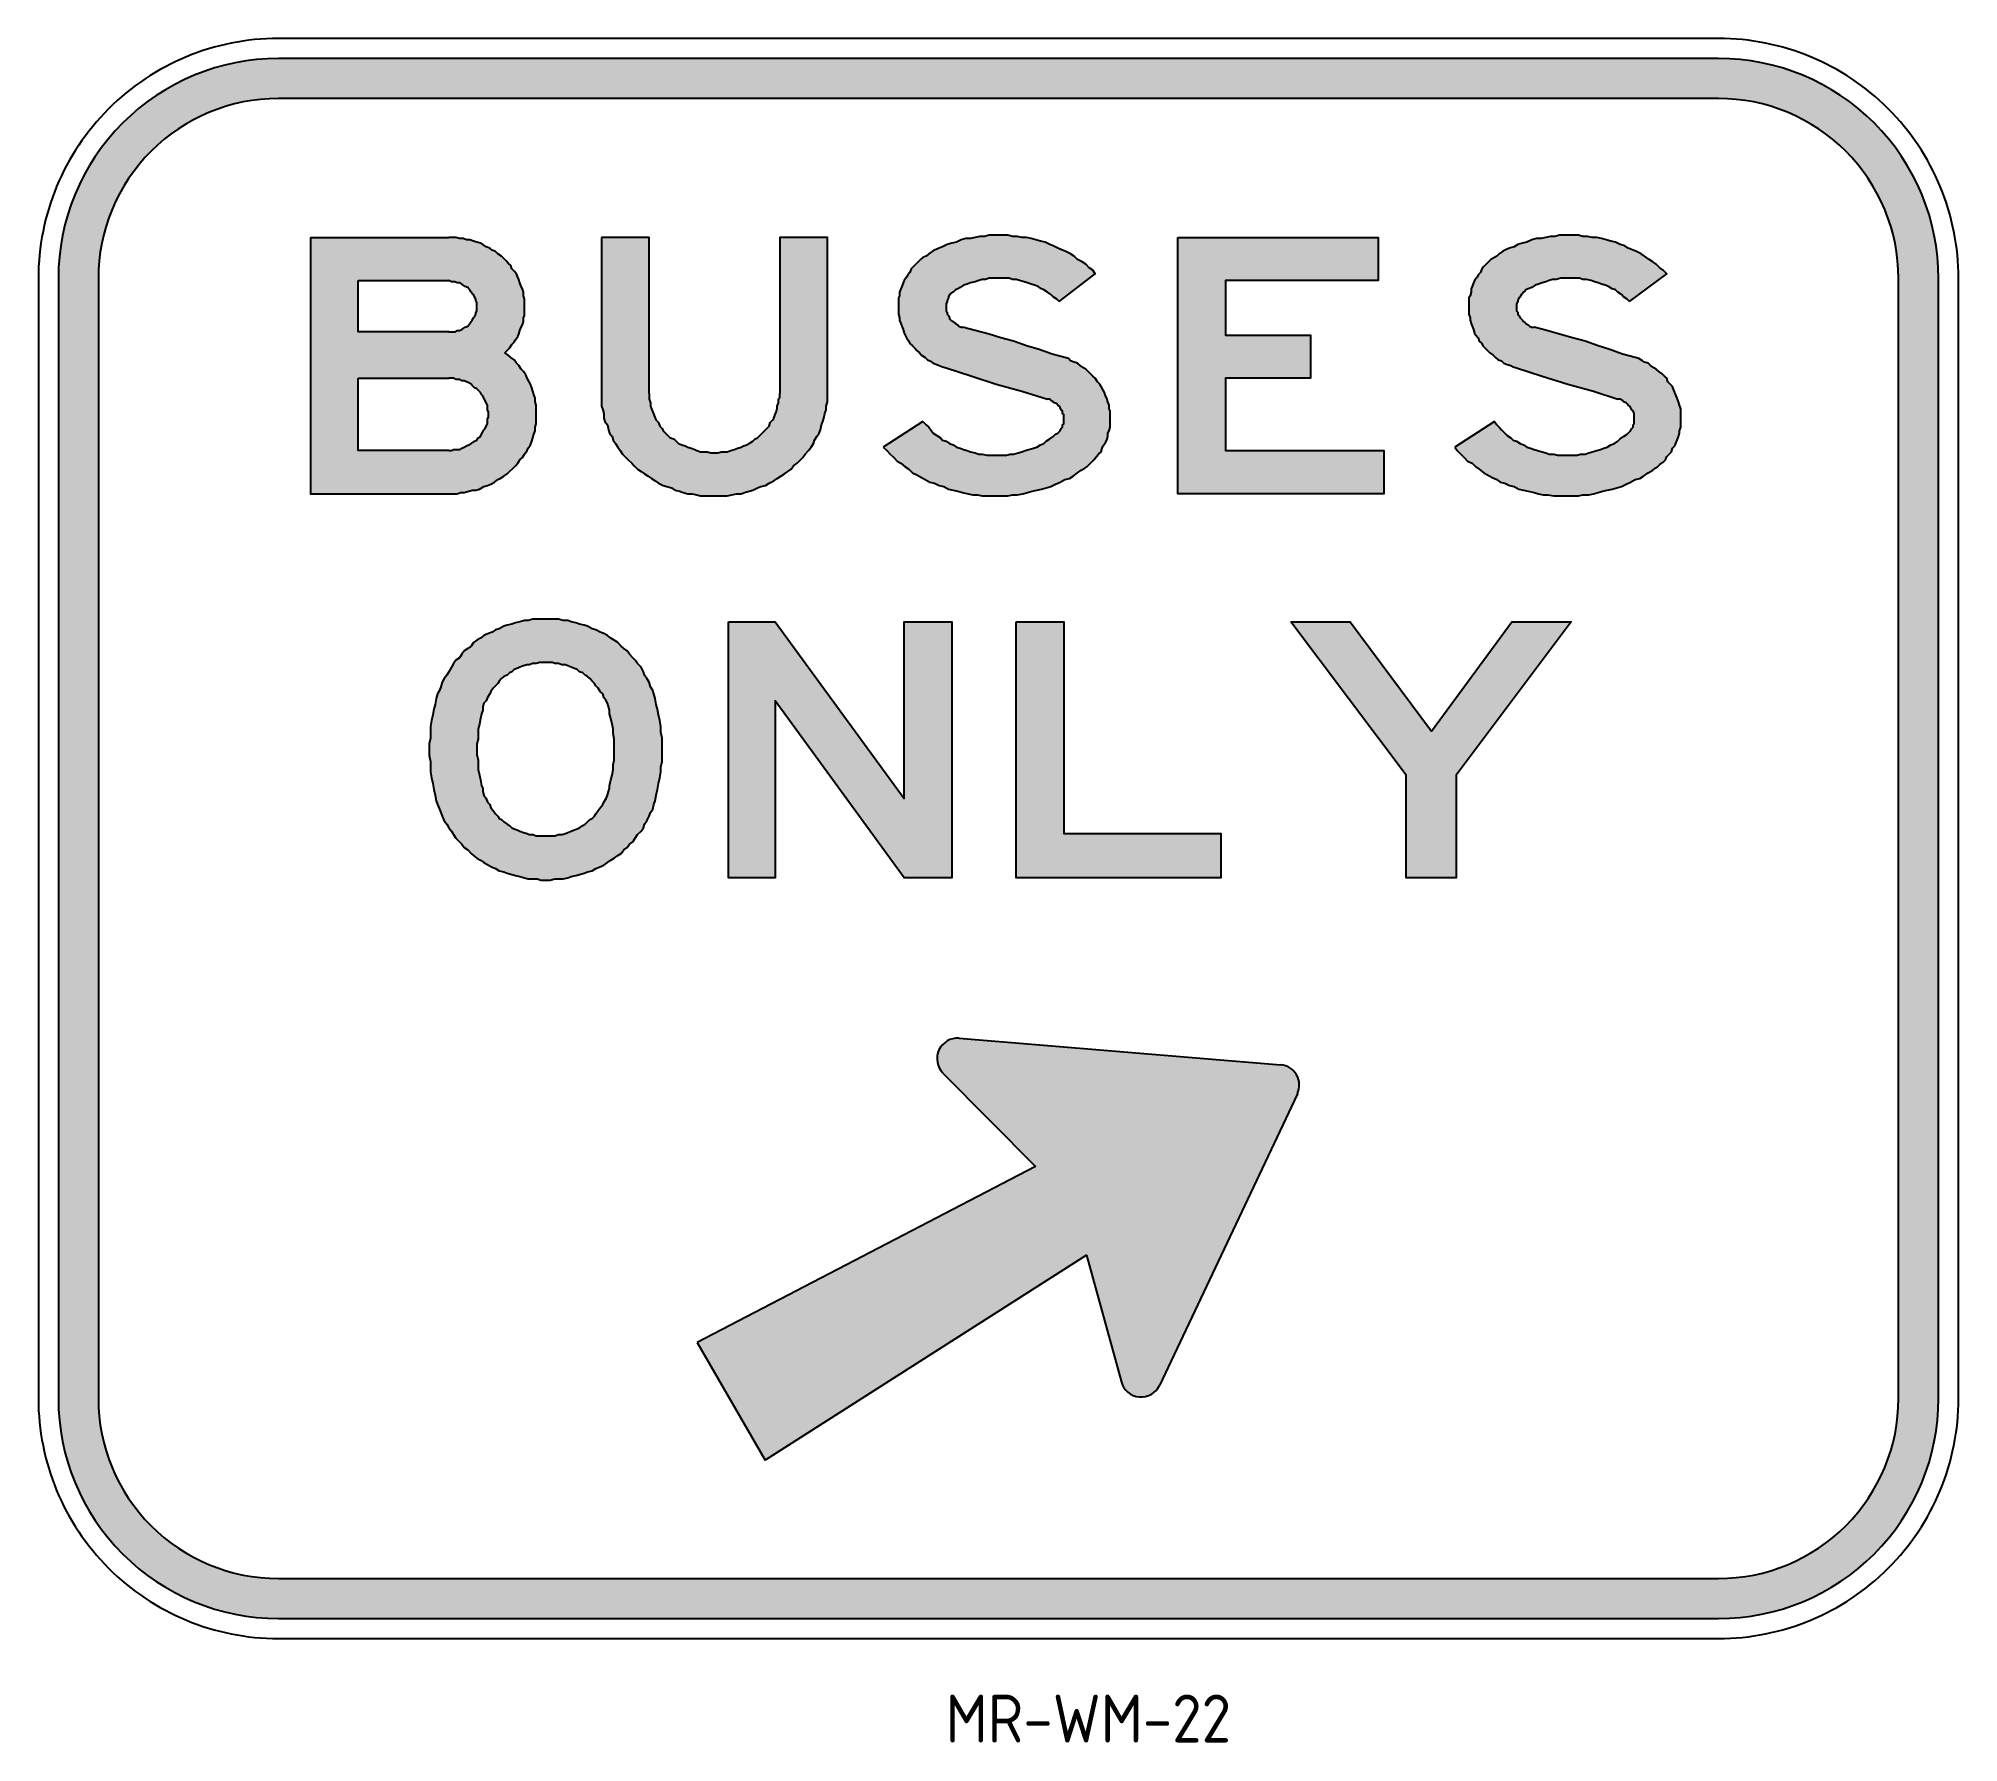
# Model space of a CAD drawing. Extents: x 108 to 228, y 63 to 169.
import ezdxf

# ---------------------------------------------------------------- set-up
doc = ezdxf.new("R2010")
doc.units = 0
doc.header["$LTSCALE"] = 12
doc.header["$MEASUREMENT"] = 0
for name, color, linetype in [('L25', 1, 'CONTINUOUS'), ('L35', 3, 'CONTINUOUS'), ('T25', 1, 'CONTINUOUS')]:
    doc.layers.add(name, color=color, linetype=linetype)
doc.styles.add('ISO', font='iso')

msp = doc.modelspace()

# ---------------------------------------------------------------- texts
at = {"layer": 'T25', "color": 3, "style": 'ISO'}
msp.add_text('MR-WM-22', height=3, dxfattribs=at).set_placement((164.39, 62.67))

# ---------------------------------------------------------------- blocks, each defined once
blk = doc.blocks.new('d5arrow')
at = {"layer": 'L35'}
for p, q in [((-250.5, 473.5), (-21, 805)), ((21, 805), (250.5, 473.5)), ((-223, 434.3), (-63.8, 476)), ((-63.8, 476), (-85, 0)), ((63.8, 476), (223, 434.3)), ((63.8, 476), (85, 0)), ((-85, 0), (85, 0))]:
    blk.add_line(p, q, dxfattribs=at)
for centre, start, end in [((0, 790.5), 34.6952, 145.3048), ((-229.5, 459), 145.3048, 284.6593), ((229.5, 459), 255.3407, 34.6952)]:
    blk.add_arc(centre, 25.5, start, end, dxfattribs=at)

# ---------------------------------------------------------------- hatches: boundary and pattern name
at = {"layer": 'L25'}
h = msp.add_hatch(color=256, dxfattribs=at)
edge = h.paths.add_edge_path(flags=16)
edge.add_line((111.44, 154.17), (111.44, 84.17))
edge.add_arc((122.69, 84.17), 11.25, 180, 270)
edge.add_line((122.69, 72.92), (212.69, 72.92))
edge.add_arc((212.69, 84.17), 11.25, 270, 360)
edge.add_line((223.94, 84.17), (223.94, 154.17))
edge.add_arc((212.69, 154.17), 11.25, 360, 450)
edge.add_line((212.69, 165.42), (122.69, 165.42))
edge.add_arc((122.69, 154.17), 11.25, 90, 180)
edge = h.paths.add_edge_path()
edge.add_line((108.94, 154.17), (108.94, 84.17))
edge.add_arc((122.69, 84.17), 13.75, 180, 270)
edge.add_line((122.69, 70.42), (212.69, 70.42))
edge.add_arc((212.69, 84.17), 13.75, 270, 360)
edge.add_line((226.44, 84.17), (226.44, 154.17))
edge.add_arc((212.69, 154.17), 13.75, 360, 450)
edge.add_line((212.69, 167.92), (122.69, 167.92))
edge.add_arc((122.69, 154.17), 13.75, 90, 180)
h = msp.add_hatch(color=256, dxfattribs=at)
h.paths.add_polyline_path([(185.96, 132.72), (189.67, 132.72), (194.76, 125.88), (199.78, 132.72), (203.49, 132.72), (196.29, 123.12), (196.29, 116.71), (193.16, 116.71), (193.16, 123.12)])
h.paths.add_polyline_path([(168.79, 132.72), (171.77, 132.72), (171.77, 119.48), (181.59, 119.48), (181.59, 116.71), (168.79, 116.71)])
h.paths.add_polyline_path([(150.81, 132.72), (153.73, 132.72), (161.8, 121.66), (161.8, 132.72), (164.78, 132.72), (164.78, 116.71), (161.8, 116.71), (153.73, 127.77), (153.73, 116.71), (150.81, 116.71)])
h.paths.add_polyline_path([(178.9, 156.73), (191.41, 156.73), (191.41, 154.04), (181.88, 154.04), (181.88, 150.62), (187.19, 150.62), (187.19, 147.93), (181.88, 147.93), (181.88, 143.42), (191.78, 143.42), (191.78, 140.72), (178.9, 140.72)])
h.paths.add_polyline_path([(139.39, 130.17), (139.17, 130.17), (139.03, 130.17), (138.81, 130.1), (138.59, 130.1), (138.37, 130.03), (138.23, 130.03), (138.01, 129.96), (137.79, 129.88), (137.65, 129.81), (137.43, 129.74), (137.28, 129.59), (137.14, 129.52), (136.99, 129.37), (136.77, 129.3), (136.63, 129.16), (136.48, 129.01), (136.41, 128.86), (136.26, 128.72), (136.12, 128.57), (135.97, 128.36), (135.9, 128.21), (135.75, 127.99), (135.68, 127.77), (135.54, 127.63), (135.46, 127.41), (135.46, 127.19), (135.39, 126.97), (135.32, 126.68), (135.25, 126.32), (135.17, 126.03), (135.17, 125.74), (135.17, 125.37), (135.1, 125.08), (135.1, 124.72), (135.1, 124.43), (135.17, 124.06), (135.17, 123.77), (135.17, 123.48), (135.25, 123.12), (135.32, 122.83), (135.39, 122.46), (135.46, 122.32), (135.46, 122.1), (135.54, 121.88), (135.68, 121.66), (135.75, 121.44), (135.9, 121.3), (135.97, 121.08), (136.12, 120.93), (136.26, 120.72), (136.41, 120.57), (136.48, 120.42), (136.63, 120.35), (136.77, 120.21), (136.99, 120.06), (137.14, 119.99), (137.28, 119.84), (137.43, 119.77), (137.65, 119.7), (137.79, 119.62), (138.01, 119.55), (138.23, 119.48), (138.37, 119.41), (138.59, 119.41), (138.81, 119.33), (139.03, 119.33), (139.17, 119.33), (139.39, 119.33), (139.61, 119.33), (139.83, 119.33), (139.97, 119.33), (140.19, 119.41), (140.41, 119.41), (140.63, 119.48), (140.77, 119.55), (140.99, 119.62), (141.14, 119.7), (141.36, 119.77), (141.5, 119.84), (141.72, 119.99), (141.87, 120.06), (142.01, 120.21), (142.16, 120.35), (142.3, 120.42), (142.45, 120.57), (142.52, 120.72), (142.67, 120.93), (142.81, 121.08), (142.96, 121.3), (143.03, 121.44), (143.18, 121.66), (143.25, 121.88), (143.32, 122.1), (143.39, 122.32), (143.39, 122.46), (143.47, 122.83), (143.54, 123.12), (143.61, 123.48), (143.61, 123.77), (143.68, 124.06), (143.68, 124.43), (143.68, 124.72), (143.68, 125.08), (143.68, 125.37), (143.61, 125.74), (143.61, 126.03), (143.54, 126.32), (143.47, 126.68), (143.39, 126.97), (143.39, 127.19), (143.32, 127.41), (143.25, 127.63), (143.18, 127.77), (143.03, 127.99), (142.96, 128.21), (142.81, 128.36), (142.67, 128.57), (142.52, 128.72), (142.45, 128.86), (142.3, 129.01), (142.16, 129.16), (142.01, 129.3), (141.87, 129.37), (141.72, 129.52), (141.5, 129.59), (141.36, 129.74), (141.14, 129.81), (140.99, 129.88), (140.77, 129.96), (140.63, 130.03), (140.41, 130.03), (140.19, 130.1), (139.97, 130.1), (139.83, 130.17), (139.61, 130.17)], flags=16)
h.paths.add_polyline_path([(139.39, 132.87), (139.1, 132.87), (138.88, 132.87), (138.59, 132.87), (138.3, 132.79), (138.08, 132.79), (137.79, 132.72), (137.5, 132.65), (137.28, 132.57), (136.99, 132.5), (136.77, 132.43), (136.48, 132.28), (136.26, 132.21), (136.05, 132.07), (135.83, 131.99), (135.54, 131.85), (135.32, 131.7), (135.1, 131.56), (134.88, 131.41), (134.74, 131.19), (134.52, 131.05), (134.3, 130.9), (134.15, 130.68), (134.01, 130.47), (133.79, 130.32), (133.64, 130.1), (133.5, 129.88), (133.35, 129.59), (133.21, 129.37), (133.06, 129.16), (132.92, 128.94), (132.84, 128.65), (132.77, 128.43), (132.63, 128.21), (132.55, 127.92), (132.48, 127.55), (132.41, 127.26), (132.34, 126.9), (132.26, 126.54), (132.19, 126.17), (132.19, 125.81), (132.19, 125.45), (132.12, 125.08), (132.12, 124.72), (132.12, 124.35), (132.19, 123.99), (132.19, 123.63), (132.19, 123.34), (132.26, 122.97), (132.34, 122.61), (132.41, 122.24), (132.48, 121.88), (132.55, 121.52), (132.63, 121.3), (132.77, 121.01), (132.84, 120.79), (132.92, 120.57), (133.06, 120.28), (133.21, 120.06), (133.35, 119.84), (133.5, 119.62), (133.64, 119.41), (133.79, 119.19), (134.01, 118.97), (134.15, 118.82), (134.3, 118.61), (134.52, 118.46), (134.74, 118.24), (134.88, 118.1), (135.1, 117.95), (135.32, 117.81), (135.54, 117.66), (135.83, 117.51), (136.05, 117.37), (136.26, 117.3), (136.48, 117.15), (136.77, 117.08), (136.99, 117.01), (137.28, 116.93), (137.5, 116.86), (137.79, 116.79), (138.08, 116.71), (138.3, 116.64), (138.59, 116.64), (138.88, 116.64), (139.1, 116.57), (139.39, 116.57), (139.68, 116.57), (139.97, 116.64), (140.19, 116.64), (140.48, 116.64), (140.77, 116.71), (140.99, 116.79), (141.28, 116.86), (141.5, 116.93), (141.79, 117.01), (142.01, 117.08), (142.3, 117.15), (142.52, 117.3), (142.74, 117.37), (143.03, 117.51), (143.25, 117.66), (143.47, 117.81), (143.68, 117.95), (143.9, 118.1), (144.12, 118.24), (144.27, 118.46), (144.49, 118.61), (144.63, 118.82), (144.85, 118.97), (144.99, 119.19), (145.14, 119.41), (145.36, 119.62), (145.5, 119.84), (145.58, 120.06), (145.72, 120.28), (145.87, 120.57), (145.94, 120.79), (146.09, 121.01), (146.16, 121.3), (146.23, 121.52), (146.3, 121.88), (146.38, 122.24), (146.45, 122.61), (146.52, 122.97), (146.6, 123.34), (146.6, 123.63), (146.67, 123.99), (146.67, 124.35), (146.67, 124.72), (146.67, 125.08), (146.67, 125.45), (146.6, 125.81), (146.6, 126.17), (146.52, 126.54), (146.45, 126.9), (146.38, 127.26), (146.3, 127.55), (146.23, 127.92), (146.16, 128.21), (146.09, 128.43), (145.94, 128.65), (145.87, 128.94), (145.72, 129.16), (145.58, 129.37), (145.5, 129.59), (145.36, 129.88), (145.14, 130.1), (144.99, 130.32), (144.85, 130.47), (144.63, 130.68), (144.49, 130.9), (144.27, 131.05), (144.12, 131.19), (143.9, 131.41), (143.68, 131.56), (143.47, 131.7), (143.25, 131.85), (143.03, 131.99), (142.81, 132.07), (142.52, 132.21), (142.3, 132.28), (142.01, 132.43), (141.79, 132.5), (141.5, 132.57), (141.28, 132.65), (140.99, 132.72), (140.77, 132.79), (140.48, 132.79), (140.19, 132.87), (139.97, 132.87), (139.68, 132.87)])
h.paths.add_polyline_path([(198.69, 145.23), (196.21, 143.63), (196.36, 143.42), (196.58, 143.2), (196.8, 142.98), (197.01, 142.76), (197.3, 142.62), (197.52, 142.4), (197.74, 142.25), (198.03, 142.03), (198.25, 141.89), (198.54, 141.74), (198.83, 141.6), (199.05, 141.45), (199.34, 141.38), (199.63, 141.23), (199.92, 141.16), (200.22, 141.01), (200.51, 140.94), (200.8, 140.87), (201.16, 140.8), (201.45, 140.72), (201.74, 140.65), (202.03, 140.65), (202.4, 140.58), (202.69, 140.58), (202.98, 140.58), (203.27, 140.58), (203.63, 140.58), (203.93, 140.58), (204.22, 140.65), (204.58, 140.65), (204.87, 140.72), (205.16, 140.8), (205.45, 140.87), (205.74, 140.94), (206.04, 141.01), (206.33, 141.09), (206.62, 141.16), (206.91, 141.31), (207.2, 141.45), (207.49, 141.6), (207.78, 141.67), (208, 141.81), (208.29, 142.03), (208.58, 142.18), (208.73, 142.32), (208.87, 142.4), (209.02, 142.54), (209.24, 142.69), (209.38, 142.83), (209.45, 143.05), (209.6, 143.2), (209.75, 143.34), (209.82, 143.56), (209.96, 143.71), (210.04, 143.92), (210.11, 144.07), (210.18, 144.29), (210.26, 144.51), (210.26, 144.65), (210.33, 144.87), (210.33, 145.09), (210.33, 145.23), (210.33, 145.45), (210.33, 145.67), (210.33, 145.89), (210.33, 146.03), (210.26, 146.25), (210.18, 146.47), (210.11, 146.69), (210.04, 146.83), (209.96, 147.05), (209.89, 147.2), (209.82, 147.42), (209.67, 147.56), (209.53, 147.71), (209.45, 147.93), (209.31, 148.07), (209.16, 148.22), (208.95, 148.36), (208.8, 148.51), (208.65, 148.58), (208.44, 148.73), (208.29, 148.87), (208.07, 148.94), (207.93, 149.02), (207.71, 149.16), (207.49, 149.24), (206.69, 149.45), (205.89, 149.74), (205.16, 149.96), (204.36, 150.25), (203.56, 150.47), (202.76, 150.69), (201.96, 150.91), (201.16, 151.13), (201.02, 151.13), (200.87, 151.2), (200.8, 151.27), (200.65, 151.35), (200.58, 151.42), (200.51, 151.49), (200.43, 151.56), (200.36, 151.64), (200.29, 151.71), (200.22, 151.85), (200.14, 151.93), (200.14, 152.07), (200.07, 152.15), (200.07, 152.29), (200.07, 152.36), (200.07, 152.51), (200.07, 152.58), (200.14, 152.73), (200.14, 152.8), (200.22, 152.95), (200.29, 153.02), (200.36, 153.16), (200.43, 153.24), (200.51, 153.31), (200.58, 153.38), (200.65, 153.46), (200.8, 153.53), (201.02, 153.6), (201.23, 153.75), (201.45, 153.82), (201.67, 153.89), (201.89, 153.96), (202.11, 154.04), (202.32, 154.11), (202.54, 154.11), (202.83, 154.18), (203.05, 154.18), (203.27, 154.18), (203.49, 154.18), (203.78, 154.18), (204, 154.18), (204.22, 154.11), (204.43, 154.11), (204.73, 154.04), (204.94, 153.96), (205.16, 153.89), (205.38, 153.82), (205.6, 153.75), (205.82, 153.67), (206.04, 153.53), (206.25, 153.46), (206.4, 153.31), (206.62, 153.16), (206.76, 153.02), (206.98, 152.87), (207.13, 152.73), (209.45, 154.47), (209.24, 154.69), (209.02, 154.84), (208.8, 155.06), (208.58, 155.2), (208.36, 155.35), (208.07, 155.57), (207.85, 155.71), (207.56, 155.86), (207.35, 155.93), (207.05, 156.07), (206.84, 156.22), (206.54, 156.29), (206.25, 156.44), (205.96, 156.51), (205.67, 156.58), (205.38, 156.66), (205.09, 156.73), (204.8, 156.73), (204.51, 156.8), (204.22, 156.8), (203.93, 156.87), (203.63, 156.87), (203.34, 156.87), (203.05, 156.87), (202.76, 156.87), (202.47, 156.8), (202.18, 156.8), (201.89, 156.73), (201.6, 156.66), (201.31, 156.66), (201.02, 156.58), (200.72, 156.44), (200.43, 156.37), (200.14, 156.29), (199.92, 156.15), (199.63, 156.07), (199.34, 155.93), (199.2, 155.86), (198.98, 155.71), (198.83, 155.57), (198.69, 155.49), (198.47, 155.35), (198.32, 155.2), (198.18, 155.06), (198.03, 154.91), (197.89, 154.77), (197.81, 154.55), (197.67, 154.4), (197.6, 154.26), (197.45, 154.04), (197.38, 153.89), (197.3, 153.67), (197.23, 153.53), (197.23, 153.31), (197.16, 153.09), (197.09, 152.95), (197.09, 152.73), (197.09, 152.51), (197.09, 152.36), (197.09, 152.15), (197.09, 151.93), (197.16, 151.71), (197.16, 151.56), (197.23, 151.35), (197.3, 151.2), (197.38, 150.98), (197.45, 150.76), (197.52, 150.62), (197.67, 150.47), (197.74, 150.25), (197.89, 150.11), (197.96, 149.96), (198.11, 149.82), (198.25, 149.67), (198.4, 149.53), (198.61, 149.38), (198.76, 149.24), (198.91, 149.09), (199.12, 149.02), (199.27, 148.87), (199.49, 148.8), (199.71, 148.73), (199.85, 148.65), (200.07, 148.58), (201.67, 148.07), (203.27, 147.56), (204.87, 147.13), (206.4, 146.62), (206.54, 146.62), (206.69, 146.54), (206.76, 146.47), (206.91, 146.4), (206.98, 146.33), (207.05, 146.25), (207.13, 146.18), (207.2, 146.11), (207.27, 145.96), (207.35, 145.89), (207.42, 145.74), (207.42, 145.67), (207.42, 145.53), (207.42, 145.45), (207.42, 145.31), (207.42, 145.23), (207.42, 145.09), (207.35, 145.02), (207.35, 144.87), (207.27, 144.8), (207.2, 144.65), (207.13, 144.58), (207.05, 144.51), (206.98, 144.43), (206.76, 144.29), (206.54, 144.14), (206.4, 144), (206.18, 143.85), (205.96, 143.78), (205.74, 143.63), (205.53, 143.56), (205.31, 143.49), (205.09, 143.42), (204.8, 143.34), (204.58, 143.27), (204.36, 143.2), (204.07, 143.2), (203.85, 143.12), (203.63, 143.12), (203.34, 143.12), (203.13, 143.12), (202.83, 143.12), (202.62, 143.12), (202.4, 143.2), (202.11, 143.2), (201.89, 143.27), (201.67, 143.34), (201.38, 143.42), (201.16, 143.49), (200.94, 143.56), (200.72, 143.63), (200.51, 143.78), (200.29, 143.85), (200.07, 144), (199.85, 144.07), (199.71, 144.22), (199.49, 144.36), (199.34, 144.51), (199.12, 144.72), (198.98, 144.87), (198.83, 145.02)])
h.paths.add_polyline_path([(162.96, 145.23), (160.49, 143.63), (160.71, 143.42), (160.93, 143.2), (161.15, 142.98), (161.36, 142.76), (161.58, 142.62), (161.87, 142.4), (162.09, 142.25), (162.31, 142.03), (162.6, 141.89), (162.89, 141.74), (163.11, 141.6), (163.4, 141.45), (163.69, 141.38), (163.98, 141.23), (164.27, 141.16), (164.57, 141.01), (164.86, 140.94), (165.15, 140.87), (165.44, 140.8), (165.8, 140.72), (166.09, 140.65), (166.38, 140.65), (166.68, 140.58), (167.04, 140.58), (167.33, 140.58), (167.62, 140.58), (167.91, 140.58), (168.28, 140.58), (168.57, 140.65), (168.86, 140.65), (169.22, 140.72), (169.51, 140.8), (169.8, 140.87), (170.09, 140.94), (170.39, 141.01), (170.68, 141.09), (170.97, 141.16), (171.26, 141.31), (171.55, 141.45), (171.84, 141.6), (172.13, 141.67), (172.35, 141.81), (172.64, 142.03), (172.86, 142.18), (173.08, 142.32), (173.22, 142.4), (173.37, 142.54), (173.51, 142.69), (173.66, 142.83), (173.81, 143.05), (173.95, 143.2), (174.1, 143.34), (174.17, 143.56), (174.24, 143.71), (174.39, 143.92), (174.46, 144.07), (174.53, 144.29), (174.53, 144.51), (174.61, 144.65), (174.68, 144.87), (174.68, 145.09), (174.68, 145.23), (174.68, 145.45), (174.68, 145.67), (174.68, 145.89), (174.61, 146.03), (174.61, 146.25), (174.53, 146.47), (174.46, 146.69), (174.39, 146.83), (174.31, 147.05), (174.24, 147.2), (174.1, 147.42), (174.02, 147.56), (173.88, 147.71), (173.73, 147.93), (173.59, 148.07), (173.44, 148.22), (173.3, 148.36), (173.15, 148.51), (173, 148.58), (172.79, 148.73), (172.64, 148.87), (172.42, 148.94), (172.2, 149.02), (172.06, 149.16), (171.84, 149.24), (171.04, 149.45), (170.24, 149.74), (169.44, 149.96), (168.64, 150.25), (167.84, 150.47), (167.11, 150.69), (166.24, 150.91), (165.44, 151.13), (165.37, 151.13), (165.22, 151.2), (165.15, 151.27), (165, 151.35), (164.93, 151.42), (164.86, 151.49), (164.71, 151.56), (164.64, 151.64), (164.64, 151.71), (164.57, 151.85), (164.49, 151.93), (164.49, 152.07), (164.42, 152.15), (164.42, 152.29), (164.42, 152.36), (164.42, 152.51), (164.42, 152.58), (164.49, 152.73), (164.49, 152.8), (164.57, 152.95), (164.57, 153.02), (164.64, 153.16), (164.71, 153.24), (164.86, 153.31), (164.93, 153.38), (165, 153.46), (165.15, 153.53), (165.29, 153.6), (165.51, 153.75), (165.73, 153.82), (165.95, 153.89), (166.24, 153.96), (166.46, 154.04), (166.68, 154.11), (166.89, 154.11), (167.11, 154.18), (167.4, 154.18), (167.62, 154.18), (167.84, 154.18), (168.06, 154.18), (168.35, 154.18), (168.57, 154.11), (168.79, 154.11), (169, 154.04), (169.29, 153.96), (169.51, 153.89), (169.73, 153.82), (169.95, 153.75), (170.17, 153.67), (170.39, 153.53), (170.53, 153.46), (170.75, 153.31), (170.97, 153.16), (171.11, 153.02), (171.33, 152.87), (171.48, 152.73), (173.73, 154.47), (173.59, 154.69), (173.37, 154.84), (173.15, 155.06), (172.93, 155.2), (172.64, 155.35), (172.42, 155.57), (172.2, 155.71), (171.91, 155.86), (171.7, 155.93), (171.4, 156.07), (171.11, 156.22), (170.9, 156.29), (170.6, 156.44), (170.31, 156.51), (170.02, 156.58), (169.73, 156.66), (169.44, 156.73), (169.15, 156.73), (168.86, 156.8), (168.57, 156.8), (168.28, 156.87), (167.98, 156.87), (167.69, 156.87), (167.4, 156.87), (167.11, 156.87), (166.82, 156.8), (166.53, 156.8), (166.24, 156.73), (165.95, 156.66), (165.66, 156.66), (165.37, 156.58), (165.07, 156.44), (164.78, 156.37), (164.49, 156.29), (164.2, 156.15), (163.98, 156.07), (163.69, 155.93), (163.55, 155.86), (163.33, 155.71), (163.18, 155.57), (162.96, 155.49), (162.82, 155.35), (162.67, 155.2), (162.53, 155.06), (162.38, 154.91), (162.24, 154.77), (162.16, 154.55), (162.02, 154.4), (161.95, 154.26), (161.8, 154.04), (161.73, 153.89), (161.66, 153.67), (161.58, 153.53), (161.51, 153.31), (161.51, 153.09), (161.44, 152.95), (161.44, 152.73), (161.44, 152.51), (161.44, 152.36), (161.44, 152.15), (161.44, 151.93), (161.51, 151.71), (161.51, 151.56), (161.58, 151.35), (161.66, 151.2), (161.73, 150.98), (161.8, 150.76), (161.87, 150.62), (161.95, 150.47), (162.09, 150.25), (162.16, 150.11), (162.31, 149.96), (162.46, 149.82), (162.6, 149.67), (162.75, 149.53), (162.89, 149.38), (163.11, 149.24), (163.26, 149.09), (163.4, 149.02), (163.62, 148.87), (163.84, 148.8), (163.98, 148.73), (164.2, 148.65), (164.42, 148.58), (166.02, 148.07), (167.55, 147.56), (169.15, 147.13), (170.75, 146.62), (170.9, 146.62), (170.97, 146.54), (171.11, 146.47), (171.19, 146.4), (171.33, 146.33), (171.4, 146.25), (171.48, 146.18), (171.55, 146.11), (171.62, 145.96), (171.7, 145.89), (171.7, 145.74), (171.77, 145.67), (171.77, 145.53), (171.77, 145.45), (171.77, 145.31), (171.77, 145.23), (171.77, 145.09), (171.7, 145.02), (171.7, 144.87), (171.62, 144.8), (171.55, 144.65), (171.48, 144.58), (171.4, 144.51), (171.26, 144.43), (171.11, 144.29), (170.9, 144.14), (170.68, 144), (170.53, 143.85), (170.31, 143.78), (170.09, 143.63), (169.88, 143.56), (169.59, 143.49), (169.37, 143.42), (169.15, 143.34), (168.93, 143.27), (168.64, 143.2), (168.42, 143.2), (168.2, 143.12), (167.91, 143.12), (167.69, 143.12), (167.48, 143.12), (167.18, 143.12), (166.97, 143.12), (166.68, 143.2), (166.46, 143.2), (166.24, 143.27), (165.95, 143.34), (165.73, 143.42), (165.51, 143.49), (165.29, 143.56), (165.07, 143.63), (164.86, 143.78), (164.64, 143.85), (164.42, 144), (164.2, 144.07), (164.06, 144.22), (163.84, 144.36), (163.62, 144.51), (163.47, 144.72), (163.33, 144.87), (163.18, 145.02)])
h.paths.add_polyline_path([(145.87, 146.98), (145.87, 156.73), (142.88, 156.73), (142.88, 146.98), (142.88, 146.69), (142.88, 146.47), (142.88, 146.18), (142.96, 145.96), (143.03, 145.74), (143.03, 145.45), (143.1, 145.23), (143.25, 145.02), (143.32, 144.72), (143.39, 144.51), (143.54, 144.29), (143.61, 144.07), (143.76, 143.85), (143.9, 143.63), (144.05, 143.42), (144.19, 143.2), (144.41, 142.98), (144.56, 142.83), (144.78, 142.62), (144.92, 142.47), (145.14, 142.25), (145.36, 142.11), (145.58, 141.96), (145.79, 141.81), (146.01, 141.67), (146.23, 141.52), (146.45, 141.38), (146.74, 141.23), (146.96, 141.16), (147.25, 141.09), (147.47, 140.94), (147.76, 140.87), (147.98, 140.8), (148.27, 140.72), (148.56, 140.72), (148.85, 140.65), (149.07, 140.58), (149.36, 140.58), (149.65, 140.58), (149.94, 140.58), (150.23, 140.58), (150.45, 140.58), (150.74, 140.58), (151.03, 140.65), (151.32, 140.72), (151.62, 140.72), (151.83, 140.8), (152.12, 140.87), (152.34, 140.94), (152.63, 141.09), (152.85, 141.16), (153.14, 141.23), (153.36, 141.38), (153.65, 141.52), (153.87, 141.67), (154.09, 141.81), (154.31, 141.96), (154.53, 142.11), (154.74, 142.25), (154.89, 142.47), (155.11, 142.62), (155.33, 142.83), (155.47, 142.98), (155.62, 143.2), (155.83, 143.42), (155.98, 143.63), (156.13, 143.85), (156.2, 144.07), (156.34, 144.29), (156.49, 144.51), (156.56, 144.72), (156.64, 145.02), (156.71, 145.23), (156.78, 145.45), (156.85, 145.74), (156.93, 145.96), (156.93, 146.18), (157, 146.47), (157, 146.69), (157, 146.98), (157, 156.73), (154.02, 156.73), (154.02, 146.98), (154.02, 146.76), (153.94, 146.62), (153.94, 146.4), (153.87, 146.18), (153.87, 146.03), (153.8, 145.82), (153.73, 145.67), (153.65, 145.45), (153.58, 145.31), (153.43, 145.16), (153.36, 144.94), (153.22, 144.8), (153.07, 144.65), (152.92, 144.51), (152.78, 144.36), (152.63, 144.22), (152.49, 144.14), (152.34, 144), (152.12, 143.85), (151.98, 143.78), (151.76, 143.71), (151.62, 143.63), (151.4, 143.56), (151.18, 143.49), (150.96, 143.42), (150.74, 143.34), (150.6, 143.34), (150.38, 143.34), (150.16, 143.27), (149.94, 143.27), (149.72, 143.27), (149.51, 143.34), (149.29, 143.34), (149.07, 143.34), (148.85, 143.42), (148.71, 143.49), (148.49, 143.56), (148.27, 143.63), (148.12, 143.71), (147.9, 143.78), (147.69, 143.85), (147.54, 144), (147.4, 144.14), (147.18, 144.22), (147.03, 144.36), (146.89, 144.51), (146.74, 144.65), (146.67, 144.8), (146.52, 144.94), (146.45, 145.16), (146.3, 145.31), (146.23, 145.45), (146.16, 145.67), (146.09, 145.82), (146.01, 146.03), (145.94, 146.18), (145.94, 146.4), (145.87, 146.62), (145.87, 146.76)])
h.paths.add_polyline_path([(133.35, 143.42), (127.68, 143.42), (127.68, 147.93), (133.35, 147.93), (133.5, 147.93), (133.64, 147.93), (133.79, 147.85), (134.01, 147.85), (134.15, 147.78), (134.3, 147.78), (134.45, 147.71), (134.59, 147.64), (134.74, 147.56), (134.81, 147.49), (134.95, 147.34), (135.1, 147.27), (135.17, 147.2), (135.32, 147.05), (135.39, 146.91), (135.46, 146.83), (135.54, 146.69), (135.61, 146.54), (135.68, 146.4), (135.75, 146.25), (135.75, 146.11), (135.75, 145.96), (135.83, 145.82), (135.83, 145.67), (135.83, 145.53), (135.75, 145.38), (135.75, 145.23), (135.75, 145.09), (135.68, 144.94), (135.61, 144.8), (135.54, 144.72), (135.46, 144.58), (135.39, 144.43), (135.32, 144.29), (135.17, 144.22), (135.1, 144.07), (134.95, 144), (134.81, 143.92), (134.74, 143.85), (134.59, 143.78), (134.45, 143.71), (134.3, 143.63), (134.15, 143.56), (134.01, 143.49), (133.79, 143.49), (133.64, 143.49), (133.5, 143.42)], flags=16)
h.paths.add_polyline_path([(133.35, 150.84), (127.68, 150.84), (127.68, 154.04), (133.35, 154.04), (133.5, 153.96), (133.64, 153.96), (133.72, 153.96), (133.86, 153.89), (134.01, 153.89), (134.15, 153.82), (134.23, 153.75), (134.37, 153.67), (134.52, 153.6), (134.59, 153.53), (134.66, 153.46), (134.74, 153.31), (134.81, 153.24), (134.88, 153.16), (134.95, 153.02), (135.03, 152.87), (135.03, 152.8), (135.1, 152.66), (135.1, 152.51), (135.1, 152.44), (135.1, 152.29), (135.1, 152.15), (135.03, 152), (135.03, 151.93), (134.95, 151.78), (134.88, 151.71), (134.81, 151.56), (134.74, 151.49), (134.66, 151.35), (134.59, 151.27), (134.52, 151.2), (134.37, 151.13), (134.23, 151.05), (134.15, 150.98), (134.01, 150.91), (133.86, 150.91), (133.72, 150.84), (133.64, 150.84), (133.5, 150.84)], flags=16)
h.paths.add_polyline_path([(124.7, 156.73), (124.7, 140.72), (133.35, 140.72), (133.57, 140.72), (133.86, 140.72), (134.08, 140.8), (134.3, 140.8), (134.59, 140.87), (134.81, 140.94), (135.03, 140.94), (135.25, 141.01), (135.54, 141.16), (135.75, 141.23), (135.97, 141.31), (136.19, 141.45), (136.41, 141.6), (136.56, 141.67), (136.77, 141.81), (136.99, 141.96), (137.14, 142.11), (137.36, 142.32), (137.5, 142.47), (137.65, 142.62), (137.79, 142.83), (137.94, 142.98), (138.08, 143.2), (138.23, 143.42), (138.3, 143.56), (138.45, 143.78), (138.52, 144), (138.59, 144.22), (138.66, 144.43), (138.74, 144.65), (138.74, 144.87), (138.81, 145.09), (138.81, 145.31), (138.81, 145.53), (138.81, 145.74), (138.81, 146.03), (138.81, 146.25), (138.74, 146.47), (138.74, 146.69), (138.66, 146.91), (138.59, 147.13), (138.52, 147.34), (138.45, 147.56), (138.37, 147.71), (138.23, 147.93), (138.16, 148.14), (138.01, 148.36), (137.86, 148.51), (137.72, 148.73), (137.57, 148.87), (137.43, 149.09), (137.21, 149.24), (137.06, 149.38), (136.85, 149.53), (136.99, 149.67), (137.14, 149.82), (137.28, 150.04), (137.43, 150.18), (137.5, 150.33), (137.65, 150.55), (137.72, 150.69), (137.79, 150.91), (137.86, 151.13), (137.94, 151.27), (138.01, 151.49), (138.01, 151.71), (138.08, 151.85), (138.08, 152.07), (138.08, 152.29), (138.08, 152.51), (138.08, 152.73), (138.08, 152.87), (138.01, 153.09), (138.01, 153.31), (137.94, 153.53), (137.86, 153.67), (137.79, 153.89), (137.72, 154.11), (137.65, 154.26), (137.57, 154.47), (137.43, 154.62), (137.28, 154.77), (137.21, 154.98), (137.06, 155.13), (136.92, 155.27), (136.77, 155.42), (136.63, 155.57), (136.41, 155.71), (136.26, 155.86), (136.05, 155.93), (135.9, 156.07), (135.68, 156.15), (135.46, 156.29), (135.32, 156.37), (135.1, 156.44), (134.88, 156.51), (134.66, 156.58), (134.45, 156.58), (134.23, 156.66), (134.01, 156.66), (133.79, 156.73), (133.57, 156.73), (133.35, 156.73)])
msp.add_hatch(color=256, dxfattribs=at).paths.add_polyline_path([(186.38, 103.22, 0.523953), (185.33, 105.04), (165.24, 106.69, 0.696018), (164.22, 104.52), (170.01, 98.67), (148.87, 87.69), (153.12, 80.32), (173.2, 93.14), (175.38, 85.2, 0.696018), (177.76, 85)])

# ---------------------------------------------------------------- linework, layer by layer
at = {"layer": 'T25', "color": 3}
for points in [[(107.69, 154.17), (107.69, 84.17, 0.414214), (122.69, 69.17), (212.69, 69.17, 0.414214), (227.69, 84.17), (227.69, 154.17, 0.414214), (212.69, 169.17), (122.69, 169.17, 0.414214)], [(108.94, 154.17), (108.94, 84.17, 0.414214), (122.69, 70.42), (212.69, 70.42, 0.414214), (226.44, 84.17), (226.44, 154.17, 0.414214), (212.69, 167.92), (122.69, 167.92, 0.414214)], [(111.44, 154.17), (111.44, 84.17, 0.414214), (122.69, 72.92), (212.69, 72.92, 0.414214), (223.94, 84.17), (223.94, 154.17, 0.414214), (212.69, 165.42), (122.69, 165.42, 0.414214)]]:
    msp.add_lwpolyline(points, format="xyb", close=True, dxfattribs=at)
for points in [[(124.7, 156.73), (124.7, 140.72), (133.35, 140.72), (133.57, 140.72), (133.86, 140.72), (134.08, 140.8), (134.3, 140.8), (134.59, 140.87), (134.81, 140.94), (135.03, 140.94), (135.25, 141.01), (135.54, 141.16), (135.75, 141.23), (135.97, 141.31), (136.19, 141.45), (136.41, 141.6), (136.56, 141.67), (136.77, 141.81), (136.99, 141.96), (137.14, 142.11), (137.36, 142.32), (137.5, 142.47), (137.65, 142.62), (137.79, 142.83), (137.94, 142.98), (138.08, 143.2), (138.23, 143.42), (138.3, 143.56), (138.45, 143.78), (138.52, 144), (138.59, 144.22), (138.66, 144.43), (138.74, 144.65), (138.74, 144.87), (138.81, 145.09), (138.81, 145.31), (138.81, 145.53), (138.81, 145.74), (138.81, 146.03), (138.81, 146.25), (138.74, 146.47), (138.74, 146.69), (138.66, 146.91), (138.59, 147.13), (138.52, 147.34), (138.45, 147.56), (138.37, 147.71), (138.23, 147.93), (138.16, 148.14), (138.01, 148.36), (137.86, 148.51), (137.72, 148.73), (137.57, 148.87), (137.43, 149.09), (137.21, 149.24), (137.06, 149.38), (136.85, 149.53)], [(124.7, 156.73), (133.35, 156.73)], [(136.85, 149.53), (136.99, 149.67), (137.14, 149.82), (137.28, 150.04), (137.43, 150.18), (137.5, 150.33), (137.65, 150.55), (137.72, 150.69), (137.79, 150.91), (137.86, 151.13), (137.94, 151.27), (138.01, 151.49), (138.01, 151.71), (138.08, 151.85), (138.08, 152.07), (138.08, 152.29), (138.08, 152.51), (138.08, 152.73), (138.08, 152.87), (138.01, 153.09), (138.01, 153.31), (137.94, 153.53), (137.86, 153.67), (137.79, 153.89), (137.72, 154.11), (137.65, 154.26), (137.57, 154.47), (137.43, 154.62), (137.28, 154.77), (137.21, 154.98), (137.06, 155.13), (136.92, 155.27), (136.77, 155.42), (136.63, 155.57), (136.41, 155.71), (136.26, 155.86), (136.05, 155.93), (135.9, 156.07), (135.68, 156.15), (135.46, 156.29), (135.32, 156.37), (135.1, 156.44), (134.88, 156.51), (134.66, 156.58), (134.45, 156.58), (134.23, 156.66), (134.01, 156.66), (133.79, 156.73), (133.57, 156.73), (133.35, 156.73)], [(145.87, 146.98), (145.87, 156.73), (142.88, 156.73)], [(142.88, 156.73), (142.88, 146.98), (142.88, 146.69), (142.88, 146.47), (142.88, 146.18), (142.96, 145.96), (143.03, 145.74), (143.03, 145.45), (143.1, 145.23), (143.25, 145.02), (143.32, 144.72), (143.39, 144.51), (143.54, 144.29), (143.61, 144.07), (143.76, 143.85), (143.9, 143.63), (144.05, 143.42), (144.19, 143.2), (144.41, 142.98), (144.56, 142.83), (144.78, 142.62), (144.92, 142.47), (145.14, 142.25), (145.36, 142.11), (145.58, 141.96), (145.79, 141.81), (146.01, 141.67), (146.23, 141.52), (146.45, 141.38), (146.74, 141.23), (146.96, 141.16), (147.25, 141.09), (147.47, 140.94), (147.76, 140.87), (147.98, 140.8), (148.27, 140.72), (148.56, 140.72), (148.85, 140.65), (149.07, 140.58), (149.36, 140.58), (149.65, 140.58), (149.94, 140.58), (150.23, 140.58), (150.45, 140.58), (150.74, 140.58), (151.03, 140.65), (151.32, 140.72), (151.62, 140.72), (151.83, 140.8), (152.12, 140.87), (152.34, 140.94), (152.63, 141.09), (152.85, 141.16), (153.14, 141.23), (153.36, 141.38), (153.65, 141.52), (153.87, 141.67), (154.09, 141.81), (154.31, 141.96), (154.53, 142.11), (154.74, 142.25), (154.89, 142.47), (155.11, 142.62), (155.33, 142.83), (155.47, 142.98), (155.62, 143.2), (155.83, 143.42), (155.98, 143.63), (156.13, 143.85), (156.2, 144.07), (156.34, 144.29), (156.49, 144.51), (156.56, 144.72), (156.64, 145.02), (156.71, 145.23), (156.78, 145.45), (156.85, 145.74), (156.93, 145.96), (156.93, 146.18), (157, 146.47), (157, 146.69), (157, 146.98), (157, 156.73), (154.02, 156.73), (154.02, 146.98)], [(171.48, 152.73), (173.73, 154.47), (173.59, 154.69), (173.37, 154.84), (173.15, 155.06), (172.93, 155.2), (172.64, 155.35), (172.42, 155.57), (172.2, 155.71), (171.91, 155.86), (171.7, 155.93), (171.4, 156.07), (171.11, 156.22), (170.9, 156.29), (170.6, 156.44), (170.31, 156.51), (170.02, 156.58), (169.73, 156.66), (169.44, 156.73), (169.15, 156.73), (168.86, 156.8), (168.57, 156.8), (168.28, 156.87), (167.98, 156.87), (167.69, 156.87), (167.4, 156.87), (167.11, 156.87), (166.82, 156.8), (166.53, 156.8), (166.24, 156.73), (165.95, 156.66), (165.66, 156.66), (165.37, 156.58), (165.07, 156.44), (164.78, 156.37), (164.49, 156.29), (164.2, 156.15), (163.98, 156.07), (163.69, 155.93), (163.55, 155.86), (163.33, 155.71), (163.18, 155.57), (162.96, 155.49), (162.82, 155.35), (162.67, 155.2), (162.53, 155.06), (162.38, 154.91), (162.24, 154.77), (162.16, 154.55), (162.02, 154.4), (161.95, 154.26), (161.8, 154.04), (161.73, 153.89), (161.66, 153.67), (161.58, 153.53), (161.51, 153.31), (161.51, 153.09), (161.44, 152.95), (161.44, 152.73), (161.44, 152.51), (161.44, 152.36), (161.44, 152.15), (161.44, 151.93), (161.51, 151.71), (161.51, 151.56), (161.58, 151.35), (161.66, 151.2), (161.73, 150.98), (161.8, 150.76), (161.87, 150.62), (161.95, 150.47), (162.09, 150.25), (162.16, 150.11), (162.31, 149.96), (162.46, 149.82), (162.6, 149.67), (162.75, 149.53), (162.89, 149.38), (163.11, 149.24), (163.26, 149.09), (163.4, 149.02), (163.62, 148.87), (163.84, 148.8), (163.98, 148.73), (164.2, 148.65), (164.42, 148.58), (166.02, 148.07), (167.55, 147.56), (169.15, 147.13), (170.75, 146.62)], [(178.9, 156.73), (191.41, 156.73), (191.41, 154.04), (181.88, 154.04), (181.88, 150.62), (187.19, 150.62), (187.19, 147.93), (181.88, 147.93), (181.88, 143.42), (191.78, 143.42), (191.78, 140.72), (178.9, 140.72), (178.9, 156.73), (178.9, 156.73)], [(207.13, 152.73), (209.45, 154.47), (209.24, 154.69), (209.02, 154.84), (208.8, 155.06), (208.58, 155.2), (208.36, 155.35), (208.07, 155.57), (207.85, 155.71), (207.56, 155.86), (207.35, 155.93), (207.05, 156.07), (206.84, 156.22), (206.54, 156.29), (206.25, 156.44), (205.96, 156.51), (205.67, 156.58), (205.38, 156.66), (205.09, 156.73), (204.8, 156.73), (204.51, 156.8), (204.22, 156.8), (203.93, 156.87), (203.63, 156.87), (203.34, 156.87), (203.05, 156.87), (202.76, 156.87), (202.47, 156.8), (202.18, 156.8), (201.89, 156.73), (201.6, 156.66), (201.31, 156.66), (201.02, 156.58), (200.72, 156.44), (200.43, 156.37), (200.14, 156.29), (199.92, 156.15), (199.63, 156.07), (199.34, 155.93), (199.2, 155.86), (198.98, 155.71), (198.83, 155.57), (198.69, 155.49), (198.47, 155.35), (198.32, 155.2), (198.18, 155.06), (198.03, 154.91), (197.89, 154.77), (197.81, 154.55), (197.67, 154.4), (197.6, 154.26), (197.45, 154.04), (197.38, 153.89), (197.3, 153.67), (197.23, 153.53), (197.23, 153.31), (197.16, 153.09), (197.09, 152.95), (197.09, 152.73), (197.09, 152.51), (197.09, 152.36), (197.09, 152.15), (197.09, 151.93), (197.16, 151.71), (197.16, 151.56), (197.23, 151.35), (197.3, 151.2), (197.38, 150.98), (197.45, 150.76), (197.52, 150.62), (197.67, 150.47), (197.74, 150.25), (197.89, 150.11), (197.96, 149.96), (198.11, 149.82), (198.25, 149.67), (198.4, 149.53), (198.61, 149.38), (198.76, 149.24), (198.91, 149.09), (199.12, 149.02), (199.27, 148.87), (199.49, 148.8), (199.71, 148.73), (199.85, 148.65), (200.07, 148.58), (201.67, 148.07), (203.27, 147.56), (204.87, 147.13), (206.4, 146.62)], [(133.35, 150.84), (127.68, 150.84), (127.68, 154.04)], [(127.68, 154.04), (133.35, 154.04)], [(135.1, 152.44), (135.1, 152.51), (135.1, 152.66), (135.03, 152.8), (135.03, 152.87), (134.95, 153.02), (134.88, 153.16), (134.81, 153.24), (134.74, 153.31), (134.66, 153.46), (134.59, 153.53), (134.52, 153.6), (134.37, 153.67), (134.23, 153.75), (134.15, 153.82), (134.01, 153.89), (133.86, 153.89), (133.72, 153.96), (133.64, 153.96), (133.5, 153.96), (133.35, 154.04)], [(171.48, 152.73), (171.33, 152.87), (171.11, 153.02), (170.97, 153.16), (170.75, 153.31), (170.53, 153.46), (170.39, 153.53), (170.17, 153.67), (169.95, 153.75), (169.73, 153.82), (169.51, 153.89), (169.29, 153.96), (169, 154.04), (168.79, 154.11), (168.57, 154.11), (168.35, 154.18), (168.06, 154.18), (167.84, 154.18), (167.62, 154.18), (167.4, 154.18), (167.11, 154.18), (166.89, 154.11), (166.68, 154.11), (166.46, 154.04), (166.24, 153.96), (165.95, 153.89), (165.73, 153.82), (165.51, 153.75), (165.29, 153.6), (165.15, 153.53)], [(207.13, 152.73), (206.98, 152.87), (206.76, 153.02), (206.62, 153.16), (206.4, 153.31), (206.25, 153.46), (206.04, 153.53), (205.82, 153.67), (205.6, 153.75), (205.38, 153.82), (205.16, 153.89), (204.94, 153.96), (204.73, 154.04), (204.43, 154.11), (204.22, 154.11), (204, 154.18), (203.78, 154.18), (203.49, 154.18), (203.27, 154.18), (203.05, 154.18), (202.83, 154.18), (202.54, 154.11), (202.32, 154.11), (202.11, 154.04), (201.89, 153.96), (201.67, 153.89), (201.45, 153.82), (201.23, 153.75), (201.02, 153.6), (200.8, 153.53)], [(133.35, 150.84), (133.5, 150.84), (133.64, 150.84), (133.72, 150.84), (133.86, 150.91), (134.01, 150.91), (134.15, 150.98), (134.23, 151.05), (134.37, 151.13), (134.52, 151.2), (134.59, 151.27), (134.66, 151.35), (134.74, 151.49), (134.81, 151.56), (134.88, 151.71), (134.95, 151.78), (135.03, 151.93), (135.03, 152), (135.1, 152.15), (135.1, 152.29), (135.1, 152.44)], [(165.15, 153.53), (165, 153.46), (164.93, 153.38), (164.86, 153.31), (164.71, 153.24), (164.64, 153.16), (164.57, 153.02), (164.57, 152.95), (164.49, 152.8), (164.49, 152.73), (164.42, 152.58), (164.42, 152.51), (164.42, 152.36), (164.42, 152.29), (164.42, 152.15), (164.49, 152.07), (164.49, 151.93), (164.57, 151.85), (164.64, 151.71), (164.64, 151.64), (164.71, 151.56), (164.86, 151.49), (164.93, 151.42), (165, 151.35), (165.15, 151.27), (165.22, 151.2), (165.37, 151.13), (165.44, 151.13)], [(200.8, 153.53), (200.65, 153.46), (200.58, 153.38), (200.51, 153.31), (200.43, 153.24), (200.36, 153.16), (200.29, 153.02), (200.22, 152.95), (200.14, 152.8), (200.14, 152.73), (200.07, 152.58), (200.07, 152.51), (200.07, 152.36), (200.07, 152.29), (200.07, 152.15), (200.14, 152.07), (200.14, 151.93), (200.22, 151.85), (200.29, 151.71), (200.36, 151.64), (200.43, 151.56), (200.51, 151.49), (200.58, 151.42), (200.65, 151.35), (200.8, 151.27), (200.87, 151.2), (201.02, 151.13), (201.16, 151.13)], [(160.49, 143.63), (160.71, 143.42), (160.93, 143.2), (161.15, 142.98), (161.36, 142.76), (161.58, 142.62), (161.87, 142.4), (162.09, 142.25), (162.31, 142.03), (162.6, 141.89), (162.89, 141.74), (163.11, 141.6), (163.4, 141.45), (163.69, 141.38), (163.98, 141.23), (164.27, 141.16), (164.57, 141.01), (164.86, 140.94), (165.15, 140.87), (165.44, 140.8), (165.8, 140.72), (166.09, 140.65), (166.38, 140.65), (166.68, 140.58), (167.04, 140.58), (167.33, 140.58), (167.62, 140.58), (167.91, 140.58), (168.28, 140.58), (168.57, 140.65), (168.86, 140.65), (169.22, 140.72), (169.51, 140.8), (169.8, 140.87), (170.09, 140.94), (170.39, 141.01), (170.68, 141.09), (170.97, 141.16), (171.26, 141.31), (171.55, 141.45), (171.84, 141.6), (172.13, 141.67), (172.35, 141.81), (172.64, 142.03), (172.86, 142.18), (173.08, 142.32), (173.22, 142.4), (173.37, 142.54), (173.51, 142.69), (173.66, 142.83), (173.81, 143.05), (173.95, 143.2), (174.1, 143.34), (174.17, 143.56), (174.24, 143.71), (174.39, 143.92), (174.46, 144.07), (174.53, 144.29), (174.53, 144.51), (174.61, 144.65), (174.68, 144.87), (174.68, 145.09), (174.68, 145.23), (174.68, 145.45), (174.68, 145.67), (174.68, 145.89), (174.61, 146.03), (174.61, 146.25), (174.53, 146.47), (174.46, 146.69), (174.39, 146.83), (174.31, 147.05), (174.24, 147.2), (174.1, 147.42), (174.02, 147.56), (173.88, 147.71), (173.73, 147.93), (173.59, 148.07), (173.44, 148.22), (173.3, 148.36), (173.15, 148.51), (173, 148.58), (172.79, 148.73), (172.64, 148.87), (172.42, 148.94), (172.2, 149.02), (172.06, 149.16), (171.84, 149.24), (171.04, 149.45), (170.24, 149.74), (169.44, 149.96), (168.64, 150.25), (167.84, 150.47), (167.11, 150.69), (166.24, 150.91), (165.44, 151.13)], [(196.21, 143.63), (196.36, 143.42), (196.58, 143.2), (196.8, 142.98), (197.01, 142.76), (197.3, 142.62), (197.52, 142.4), (197.74, 142.25), (198.03, 142.03), (198.25, 141.89), (198.54, 141.74), (198.83, 141.6), (199.05, 141.45), (199.34, 141.38), (199.63, 141.23), (199.92, 141.16), (200.22, 141.01), (200.51, 140.94), (200.8, 140.87), (201.16, 140.8), (201.45, 140.72), (201.74, 140.65), (202.03, 140.65), (202.4, 140.58), (202.69, 140.58), (202.98, 140.58), (203.27, 140.58), (203.63, 140.58), (203.93, 140.58), (204.22, 140.65), (204.58, 140.65), (204.87, 140.72), (205.16, 140.8), (205.45, 140.87), (205.74, 140.94), (206.04, 141.01), (206.33, 141.09), (206.62, 141.16), (206.91, 141.31), (207.2, 141.45), (207.49, 141.6), (207.78, 141.67), (208, 141.81), (208.29, 142.03), (208.58, 142.18), (208.73, 142.32), (208.87, 142.4), (209.02, 142.54), (209.24, 142.69), (209.38, 142.83), (209.45, 143.05), (209.6, 143.2), (209.75, 143.34), (209.82, 143.56), (209.96, 143.71), (210.04, 143.92), (210.11, 144.07), (210.18, 144.29), (210.26, 144.51), (210.26, 144.65), (210.33, 144.87), (210.33, 145.09), (210.33, 145.23), (210.33, 145.45), (210.33, 145.67), (210.33, 145.89), (210.33, 146.03), (210.26, 146.25), (210.18, 146.47), (210.11, 146.69), (210.04, 146.83), (209.96, 147.05), (209.89, 147.2), (209.82, 147.42), (209.67, 147.56), (209.53, 147.71), (209.45, 147.93), (209.31, 148.07), (209.16, 148.22), (208.95, 148.36), (208.8, 148.51), (208.65, 148.58), (208.44, 148.73), (208.29, 148.87), (208.07, 148.94), (207.93, 149.02), (207.71, 149.16), (207.49, 149.24), (206.69, 149.45), (205.89, 149.74), (205.16, 149.96), (204.36, 150.25), (203.56, 150.47), (202.76, 150.69), (201.96, 150.91), (201.16, 151.13)], [(133.35, 143.42), (127.68, 143.42), (127.68, 147.93)], [(127.68, 147.93), (133.35, 147.93)], [(135.83, 145.67), (135.83, 145.82), (135.75, 145.96), (135.75, 146.11), (135.75, 146.25), (135.68, 146.4), (135.61, 146.54), (135.54, 146.69), (135.46, 146.83), (135.39, 146.91), (135.32, 147.05), (135.17, 147.2), (135.1, 147.27), (134.95, 147.34), (134.81, 147.49), (134.74, 147.56), (134.59, 147.64), (134.45, 147.71), (134.3, 147.78), (134.15, 147.78), (134.01, 147.85), (133.79, 147.85), (133.64, 147.93), (133.5, 147.93), (133.35, 147.93)], [(145.87, 146.98), (145.87, 146.76), (145.87, 146.62), (145.94, 146.4), (145.94, 146.18), (146.01, 146.03), (146.09, 145.82), (146.16, 145.67), (146.23, 145.45), (146.3, 145.31), (146.45, 145.16), (146.52, 144.94), (146.67, 144.8), (146.74, 144.65), (146.89, 144.51), (147.03, 144.36), (147.18, 144.22), (147.4, 144.14), (147.54, 144), (147.69, 143.85), (147.9, 143.78), (148.12, 143.71), (148.27, 143.63), (148.49, 143.56), (148.71, 143.49), (148.85, 143.42), (149.07, 143.34), (149.29, 143.34), (149.51, 143.34), (149.72, 143.27), (149.94, 143.27), (150.16, 143.27), (150.38, 143.34), (150.6, 143.34), (150.74, 143.34), (150.96, 143.42), (151.18, 143.49), (151.4, 143.56), (151.62, 143.63), (151.76, 143.71), (151.98, 143.78), (152.12, 143.85), (152.34, 144), (152.49, 144.14), (152.63, 144.22), (152.78, 144.36), (152.92, 144.51), (153.07, 144.65), (153.22, 144.8), (153.36, 144.94), (153.43, 145.16), (153.58, 145.31), (153.65, 145.45), (153.73, 145.67), (153.8, 145.82), (153.87, 146.03), (153.87, 146.18), (153.94, 146.4), (153.94, 146.62), (154.02, 146.76), (154.02, 146.98)], [(171.26, 144.43), (171.4, 144.51), (171.48, 144.58), (171.55, 144.65), (171.62, 144.8), (171.7, 144.87), (171.7, 145.02), (171.77, 145.09), (171.77, 145.23), (171.77, 145.31), (171.77, 145.45), (171.77, 145.53), (171.77, 145.67), (171.7, 145.74), (171.7, 145.89), (171.62, 145.96), (171.55, 146.11), (171.48, 146.18), (171.4, 146.25), (171.33, 146.33), (171.19, 146.4), (171.11, 146.47), (170.97, 146.54), (170.9, 146.62), (170.75, 146.62)], [(206.98, 144.43), (207.05, 144.51), (207.13, 144.58), (207.2, 144.65), (207.27, 144.8), (207.35, 144.87), (207.35, 145.02), (207.42, 145.09), (207.42, 145.23), (207.42, 145.31), (207.42, 145.45), (207.42, 145.53), (207.42, 145.67), (207.42, 145.74), (207.35, 145.89), (207.27, 145.96), (207.2, 146.11), (207.13, 146.18), (207.05, 146.25), (206.98, 146.33), (206.91, 146.4), (206.76, 146.47), (206.69, 146.54), (206.54, 146.62), (206.4, 146.62)], [(133.35, 143.42), (133.5, 143.42), (133.64, 143.49), (133.79, 143.49), (134.01, 143.49), (134.15, 143.56), (134.3, 143.63), (134.45, 143.71), (134.59, 143.78), (134.74, 143.85), (134.81, 143.92), (134.95, 144), (135.1, 144.07), (135.17, 144.22), (135.32, 144.29), (135.39, 144.43), (135.46, 144.58), (135.54, 144.72), (135.61, 144.8), (135.68, 144.94), (135.75, 145.09), (135.75, 145.23), (135.75, 145.38), (135.83, 145.53), (135.83, 145.67)], [(162.96, 145.23), (160.49, 143.63)], [(162.96, 145.23), (163.18, 145.02), (163.33, 144.87), (163.47, 144.72), (163.62, 144.51), (163.84, 144.36), (164.06, 144.22), (164.2, 144.07), (164.42, 144), (164.64, 143.85), (164.86, 143.78), (165.07, 143.63), (165.29, 143.56), (165.51, 143.49), (165.73, 143.42), (165.95, 143.34), (166.24, 143.27), (166.46, 143.2), (166.68, 143.2), (166.97, 143.12), (167.18, 143.12), (167.48, 143.12), (167.69, 143.12), (167.91, 143.12), (168.2, 143.12), (168.42, 143.2), (168.64, 143.2), (168.93, 143.27), (169.15, 143.34), (169.37, 143.42), (169.59, 143.49), (169.88, 143.56), (170.09, 143.63), (170.31, 143.78), (170.53, 143.85), (170.68, 144), (170.9, 144.14), (171.11, 144.29), (171.26, 144.43)], [(198.69, 145.23), (196.21, 143.63)], [(198.69, 145.23), (198.83, 145.02), (198.98, 144.87), (199.12, 144.72), (199.34, 144.51), (199.49, 144.36), (199.71, 144.22), (199.85, 144.07), (200.07, 144), (200.29, 143.85), (200.51, 143.78), (200.72, 143.63), (200.94, 143.56), (201.16, 143.49), (201.38, 143.42), (201.67, 143.34), (201.89, 143.27), (202.11, 143.2), (202.4, 143.2), (202.62, 143.12), (202.83, 143.12), (203.13, 143.12), (203.34, 143.12), (203.63, 143.12), (203.85, 143.12), (204.07, 143.2), (204.36, 143.2), (204.58, 143.27), (204.8, 143.34), (205.09, 143.42), (205.31, 143.49), (205.53, 143.56), (205.74, 143.63), (205.96, 143.78), (206.18, 143.85), (206.4, 144), (206.54, 144.14), (206.76, 144.29), (206.98, 144.43)], [(139.39, 132.87), (139.1, 132.87), (138.88, 132.87), (138.59, 132.87), (138.3, 132.79), (138.08, 132.79), (137.79, 132.72), (137.5, 132.65), (137.28, 132.57), (136.99, 132.5), (136.77, 132.43), (136.48, 132.28), (136.26, 132.21), (136.05, 132.07), (135.83, 131.99), (135.54, 131.85), (135.32, 131.7), (135.1, 131.56), (134.88, 131.41), (134.74, 131.19), (134.52, 131.05), (134.3, 130.9), (134.15, 130.68), (134.01, 130.47)], [(144.85, 130.47), (144.63, 130.68), (144.49, 130.9), (144.27, 131.05), (144.12, 131.19), (143.9, 131.41), (143.68, 131.56), (143.47, 131.7), (143.25, 131.85), (143.03, 131.99), (142.81, 132.07), (142.52, 132.21), (142.3, 132.28), (142.01, 132.43), (141.79, 132.5), (141.5, 132.57), (141.28, 132.65), (140.99, 132.72), (140.77, 132.79), (140.48, 132.79), (140.19, 132.87), (139.97, 132.87), (139.68, 132.87), (139.39, 132.87)], [(150.81, 132.72), (153.73, 132.72), (161.8, 121.66), (161.8, 132.72), (164.78, 132.72), (164.78, 116.71), (161.8, 116.71), (153.73, 127.77), (153.73, 116.71), (150.81, 116.71), (150.81, 132.72), (150.81, 132.72)], [(168.79, 132.72), (171.77, 132.72), (171.77, 119.48), (181.59, 119.48), (181.59, 116.71), (168.79, 116.71), (168.79, 132.72), (168.79, 132.72)], [(185.96, 132.72), (189.67, 132.72), (194.76, 125.88), (199.78, 132.72), (203.49, 132.72), (196.29, 123.12), (196.29, 116.71), (193.16, 116.71), (193.16, 123.12), (185.96, 132.72), (185.96, 132.72)], [(134.01, 130.47), (133.79, 130.32), (133.64, 130.1), (133.5, 129.88), (133.35, 129.59), (133.21, 129.37), (133.06, 129.16), (132.92, 128.94), (132.84, 128.65), (132.77, 128.43), (132.63, 128.21), (132.55, 127.92)], [(139.39, 130.17), (139.17, 130.17), (139.03, 130.17), (138.81, 130.1), (138.59, 130.1), (138.37, 130.03), (138.23, 130.03), (138.01, 129.96), (137.79, 129.88), (137.65, 129.81), (137.43, 129.74), (137.28, 129.59), (137.14, 129.52), (136.99, 129.37), (136.77, 129.3), (136.63, 129.16), (136.48, 129.01), (136.41, 128.86), (136.26, 128.72)], [(142.52, 128.72), (142.45, 128.86), (142.3, 129.01), (142.16, 129.16), (142.01, 129.3), (141.87, 129.37), (141.72, 129.52), (141.5, 129.59), (141.36, 129.74), (141.14, 129.81), (140.99, 129.88), (140.77, 129.96), (140.63, 130.03), (140.41, 130.03), (140.19, 130.1), (139.97, 130.1), (139.83, 130.17), (139.61, 130.17), (139.39, 130.17)], [(146.23, 127.92), (146.16, 128.21), (146.09, 128.43), (145.94, 128.65), (145.87, 128.94), (145.72, 129.16), (145.58, 129.37), (145.5, 129.59), (145.36, 129.88), (145.14, 130.1), (144.99, 130.32), (144.85, 130.47)], [(136.26, 128.72), (136.12, 128.57), (135.97, 128.36), (135.9, 128.21), (135.75, 127.99), (135.68, 127.77), (135.54, 127.63), (135.46, 127.41), (135.46, 127.19), (135.39, 126.97)], [(143.39, 126.97), (143.39, 127.19), (143.32, 127.41), (143.25, 127.63), (143.18, 127.77), (143.03, 127.99), (142.96, 128.21), (142.81, 128.36), (142.67, 128.57), (142.52, 128.72)], [(132.55, 127.92), (132.48, 127.55), (132.41, 127.26), (132.34, 126.9), (132.26, 126.54), (132.19, 126.17), (132.19, 125.81), (132.19, 125.45), (132.12, 125.08), (132.12, 124.72), (132.12, 124.35), (132.19, 123.99), (132.19, 123.63), (132.19, 123.34), (132.26, 122.97), (132.34, 122.61), (132.41, 122.24), (132.48, 121.88), (132.55, 121.52)], [(146.23, 121.52), (146.3, 121.88), (146.38, 122.24), (146.45, 122.61), (146.52, 122.97), (146.6, 123.34), (146.6, 123.63), (146.67, 123.99), (146.67, 124.35), (146.67, 124.72), (146.67, 125.08), (146.67, 125.45), (146.6, 125.81), (146.6, 126.17), (146.52, 126.54), (146.45, 126.9), (146.38, 127.26), (146.3, 127.55), (146.23, 127.92)], [(135.39, 126.97), (135.32, 126.68), (135.25, 126.32), (135.17, 126.03), (135.17, 125.74), (135.17, 125.37), (135.1, 125.08), (135.1, 124.72), (135.1, 124.43), (135.17, 124.06), (135.17, 123.77), (135.17, 123.48), (135.25, 123.12), (135.32, 122.83), (135.39, 122.46)], [(143.39, 122.46), (143.47, 122.83), (143.54, 123.12), (143.61, 123.48), (143.61, 123.77), (143.68, 124.06), (143.68, 124.43), (143.68, 124.72), (143.68, 125.08), (143.68, 125.37), (143.61, 125.74), (143.61, 126.03), (143.54, 126.32), (143.47, 126.68), (143.39, 126.97)], [(135.39, 122.46), (135.46, 122.32), (135.46, 122.1), (135.54, 121.88), (135.68, 121.66), (135.75, 121.44), (135.9, 121.3), (135.97, 121.08), (136.12, 120.93), (136.26, 120.72)], [(142.52, 120.72), (142.67, 120.93), (142.81, 121.08), (142.96, 121.3), (143.03, 121.44), (143.18, 121.66), (143.25, 121.88), (143.32, 122.1), (143.39, 122.32), (143.39, 122.46)], [(132.55, 121.52), (132.63, 121.3), (132.77, 121.01), (132.84, 120.79), (132.92, 120.57), (133.06, 120.28), (133.21, 120.06), (133.35, 119.84), (133.5, 119.62), (133.64, 119.41), (133.79, 119.19), (134.01, 118.97)], [(144.85, 118.97), (144.99, 119.19), (145.14, 119.41), (145.36, 119.62), (145.5, 119.84), (145.58, 120.06), (145.72, 120.28), (145.87, 120.57), (145.94, 120.79), (146.09, 121.01), (146.16, 121.3), (146.23, 121.52)], [(136.26, 120.72), (136.41, 120.57), (136.48, 120.42), (136.63, 120.35), (136.77, 120.21), (136.99, 120.06), (137.14, 119.99), (137.28, 119.84), (137.43, 119.77), (137.65, 119.7), (137.79, 119.62), (138.01, 119.55), (138.23, 119.48), (138.37, 119.41), (138.59, 119.41), (138.81, 119.33), (139.03, 119.33), (139.17, 119.33), (139.39, 119.33)], [(139.39, 119.33), (139.61, 119.33), (139.83, 119.33), (139.97, 119.33), (140.19, 119.41), (140.41, 119.41), (140.63, 119.48), (140.77, 119.55), (140.99, 119.62), (141.14, 119.7), (141.36, 119.77), (141.5, 119.84), (141.72, 119.99), (141.87, 120.06), (142.01, 120.21), (142.16, 120.35), (142.3, 120.42), (142.45, 120.57), (142.52, 120.72)], [(134.01, 118.97), (134.15, 118.82), (134.3, 118.61), (134.52, 118.46), (134.74, 118.24), (134.88, 118.1), (135.1, 117.95), (135.32, 117.81), (135.54, 117.66), (135.83, 117.51), (136.05, 117.37), (136.26, 117.3), (136.48, 117.15), (136.77, 117.08), (136.99, 117.01), (137.28, 116.93), (137.5, 116.86), (137.79, 116.79), (138.08, 116.71), (138.3, 116.64), (138.59, 116.64), (138.88, 116.64), (139.1, 116.57), (139.39, 116.57), (139.68, 116.57), (139.97, 116.64), (140.19, 116.64), (140.48, 116.64), (140.77, 116.71), (140.99, 116.79), (141.28, 116.86), (141.5, 116.93), (141.79, 117.01), (142.01, 117.08), (142.3, 117.15), (142.52, 117.3), (142.74, 117.37), (143.03, 117.51), (143.25, 117.66), (143.47, 117.81), (143.68, 117.95), (143.9, 118.1), (144.12, 118.24), (144.27, 118.46), (144.49, 118.61), (144.63, 118.82), (144.85, 118.97)]]:
    msp.add_lwpolyline(points, dxfattribs=at)

# ---------------------------------------------------------------- block references
at = {"layer": 'L25', "xscale": 0.05, "yscale": 0.05, "zscale": 0.05, "rotation": 300.0000000000001}
msp.add_blockref('d5arrow', (150.99, 84), dxfattribs=at)

msp.set_redraw_order([(e.dxf.handle, doc.entitydb.next_handle()) for e in msp.query("TEXT MTEXT ATTDEF DIMENSION ARC_DIMENSION")])  # texts and dimensions are drawn at this point

doc.saveas('drawing.dxf')
